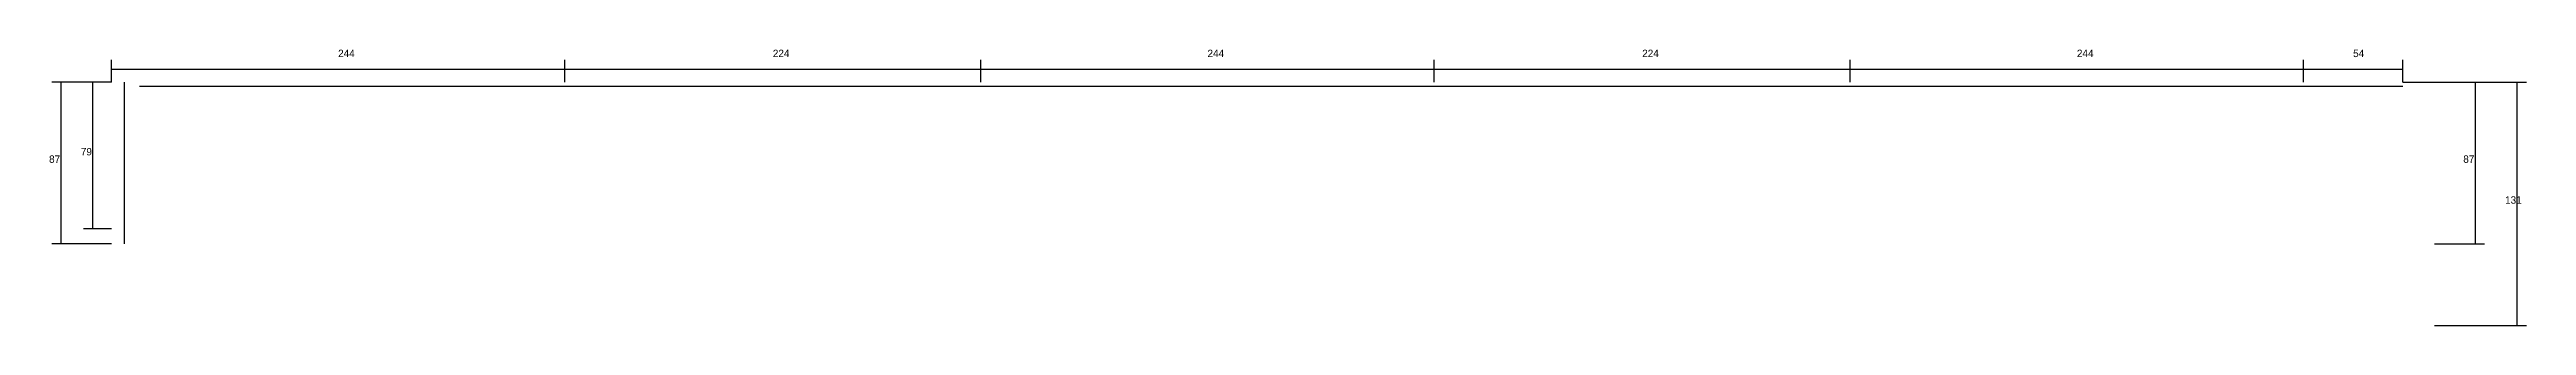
# Model space of a CAD drawing. Header units: metres. Extents: x -10353 to -7596, y 9675 to 10974.
# Drawn here: x -10353 to -9020, y 9675 to 9823 of the extents above; entities that cross this region are included whole.
import ezdxf

# ---------------------------------------------------------------- set-up
doc = ezdxf.new("R2010")
doc.units = ezdxf.units.M
doc.layers.add('COTA', color=241, linetype='Continuous')
doc.layers.add('SARR_2.2x7', color=40, linetype='Continuous')

msp = doc.modelspace()

# ---------------------------------------------------------------- texts
at = {"layer": 'COTA'}
for s, p in [('244', (-10197.8, 9819.2)), ('224', (-9963.8, 9819.2)), ('244', (-9729.8, 9819.2)), ('224', (-9495.8, 9819.2)), ('244', (-9261.8, 9819.2)), ('54', (-9113.1, 9819.2)), ('87', (-10353.4, 9762.3)), ('79', (-10336.3, 9766.3)), ('87', (-9053.8, 9762.3)), ('131', (-9031.3, 9740.3))]:
    msp.add_text(s, height=4, dxfattribs=at).set_placement(p)

# ---------------------------------------------------------------- linework, layer by layer
at = {"layer": 'COTA'}
for p, q in [((-10319.8, 9805.8), (-10319.8, 9817.7)), ((-10075.8, 9805.8), (-10075.8, 9817.7)), ((-10075.8, 9805.8), (-10075.8, 9817.7)), ((-9851.8, 9805.8), (-9851.8, 9817.7)), ((-9851.8, 9805.8), (-9851.8, 9817.7)), ((-9607.8, 9805.8), (-9607.8, 9817.7)), ((-9607.8, 9805.8), (-9607.8, 9817.7)), ((-9383.8, 9805.8), (-9383.8, 9817.7)), ((-9383.8, 9805.8), (-9383.8, 9817.7)), ((-9139.8, 9805.8), (-9139.8, 9817.7)), ((-9139.8, 9805.8), (-9139.8, 9817.7)), ((-9086.3, 9805.8), (-9086.3, 9817.7)), ((-10319.8, 9805.8), (-10351.9, 9805.8)), ((-10346.9, 9718.8), (-10346.9, 9805.8)), ((-10319.8, 9805.8), (-10334.8, 9805.8)), ((-10329.8, 9726.8), (-10329.8, 9805.8)), ((-10319.8, 9812.7), (-10075.8, 9812.7)), ((-10075.8, 9812.7), (-9851.8, 9812.7)), ((-9851.8, 9812.7), (-9607.8, 9812.7)), ((-9607.8, 9812.7), (-9383.8, 9812.7)), ((-9383.8, 9812.7), (-9139.8, 9812.7)), ((-9139.8, 9812.7), (-9086.3, 9812.7)), ((-9086.3, 9805.8), (-9019.8, 9805.8)), ((-9086.3, 9805.8), (-9042.3, 9805.8)), ((-9047.3, 9718.8), (-9047.3, 9805.8)), ((-9024.8, 9674.8), (-9024.8, 9805.8)), ((-10319.8, 9726.8), (-10334.8, 9726.8)), ((-10319.8, 9718.8), (-10351.9, 9718.8)), ((-9069.3, 9718.8), (-9042.3, 9718.8)), ((-9069.3, 9674.8), (-9019.8, 9674.8))]:
    msp.add_line(p, q, dxfattribs=at)
at = {"layer": 'SARR_2.2x7'}
for p, q in [((-10312.8, 9718.8), (-10312.8, 9805.8)), ((-10304.8, 9803.6), (-10075.8, 9803.6)), ((-10075.8, 9803.6), (-9851.8, 9803.6)), ((-9851.8, 9803.6), (-9607.8, 9803.6)), ((-9607.8, 9803.6), (-9383.8, 9803.6)), ((-9383.8, 9803.6), (-9139.8, 9803.6)), ((-9139.8, 9803.6), (-9086.3, 9803.6))]:
    msp.add_line(p, q, dxfattribs=at)

msp.set_redraw_order([(e.dxf.handle, doc.entitydb.next_handle()) for e in msp.query("TEXT MTEXT ATTDEF DIMENSION ARC_DIMENSION")])  # texts and dimensions are drawn at this point

doc.saveas('drawing.dxf')
